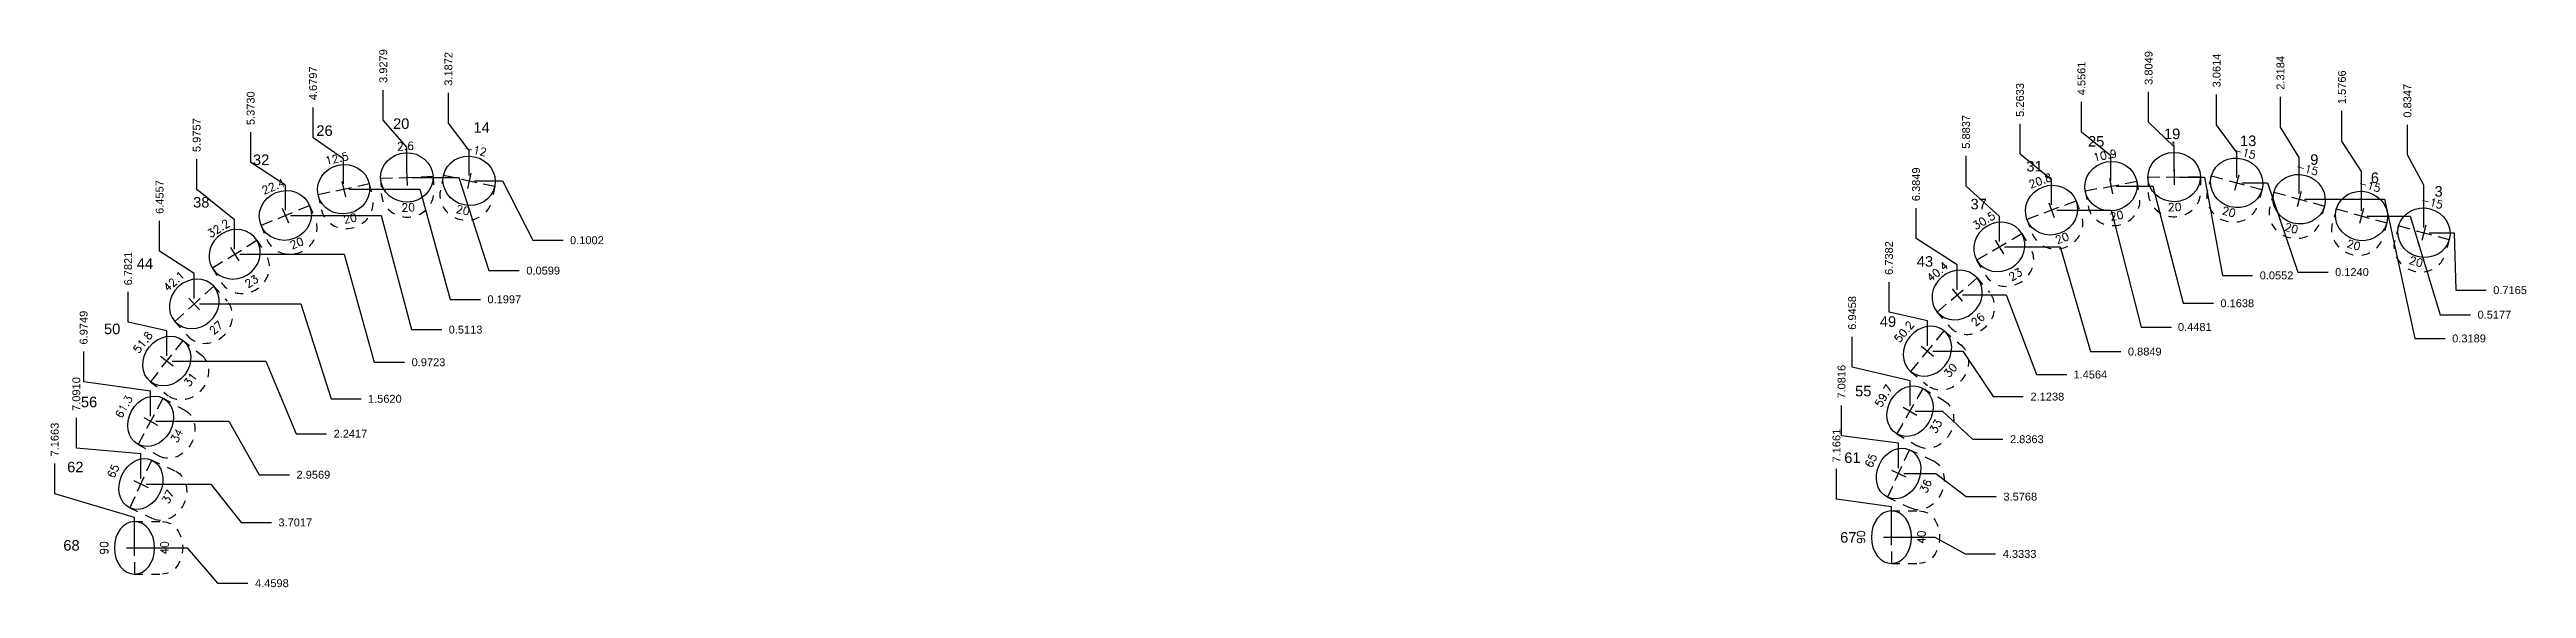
# Model space of a CAD drawing. Header units: inches. Extents: x 57 to 298, y -41 to 19.
# Drawn here: x 116.34 to 145.79, y 12.2 to 18.6 of the extents above; entities that cross this region are included whole.
import ezdxf
from ezdxf.enums import TextEntityAlignment as Align

# ---------------------------------------------------------------- set-up
doc = ezdxf.new("R2010")
doc.units = ezdxf.units.IN
doc.header["$MEASUREMENT"] = 0
doc.header["$PDMODE"] = 35
doc.linetypes.add('CENTER2', pattern=[1.125, 0.75, -0.125, 0.125, -0.125])
doc.linetypes.add('HIDDEN2', pattern=[0.1875, 0.125, -0.0625])
doc.layers.get('Defpoints').update_dxf_attribs({"color": 10})
doc.layers.add('Blade_2', color=7, linetype='Continuous', true_color=0xcccc00)
doc.layers.add('Blade_3', color=7, linetype='Continuous', true_color=0x00cc00)
doc.layers.add('CLine', color=5, linetype='CENTER2')
doc.styles.add('RomanS', font='romans')
doc.styles.get("Standard").update_dxf_attribs({"font": 'arial.ttf'})
doc.dimstyles.get("Standard").update_dxf_attribs({"dimtxt": 0.09375, "dimasz": 0.18, "dimexe": 0.18, "dimexo": 0.0625, "dimgap": 0.09, "dimtad": 0, "dimtih": 1, "dimtoh": 1, "dimdec": 4, "dimzin": 0, "dimdsep": 46, "dimtxsty": 'Standard', "dimcen": 0.09, "dimadec": 4, "dimazin": 0, "dimtfac": 1, "dimtdec": 4, "dimtofl": 0, "dimtmove": 0, "dimatfit": 3, "dimfxl": 1, "dimtolj": 1, "dimtzin": 0, "dimarcsym": 0})

msp = doc.modelspace()

# ---------------------------------------------------------------- texts
at = {"layer": 'Blade_2'}
for s, p in [('26', (119.5078, 17.5767)), ('20', (120.41959, 17.65981)), ('14', (121.37557, 17.61451)), ('32', (118.7542, 17.23074)), ('38', (118.04223, 16.72604)), ('44', (117.37215, 15.99693)), ('50', (116.9826, 15.22175)), ('56', (116.70779, 14.35333)), ('62', (116.54442, 13.58035)), ('68', (116.49892, 12.65028))]:
    msp.add_text(s, height=0.125, dxfattribs=at).set_placement(p)
at = {"layer": 'Blade_3'}
for s, p in [('25', (140.57393, 17.44955)), ('19', (141.47729, 17.53877)), ('13', (142.38125, 17.45642)), ('31', (139.84153, 17.15425)), ('9', (143.21646, 17.23312)), ('6', (143.93657, 17.01699)), ('37', (139.17686, 16.70441)), ('3', (144.69471, 16.85548)), ('43', (138.53869, 16.02314)), ('49', (138.09844, 15.30863)), ('55', (137.80453, 14.48279)), ('61', (137.67631, 13.69121)), ('67', (137.62668, 12.74461))]:
    msp.add_text(s, height=0.125, dxfattribs=at).set_placement(p)

# ---------------------------------------------------------------- blocks, each defined once
blk = doc.blocks.new('CMark')
at = {"layer": 'CLine'}
for p, q in [((-0.094, 0), (0.094, 0)), ((0, 0.094), (0, -0.094))]:
    blk.add_line(p, q, dxfattribs=at)
blk = doc.blocks.new('1613@20')
for p, q in [((-0.17, 0), (-0.312, 0)), ((0.171, 0), (0.312, 0))]:
    blk.add_line(p, q)
at = {"color": 8, "linetype": 'HIDDEN2', "ltscale": 0.5}
blk.add_line((-0.312, 0), (-0.312, -0.178), dxfattribs=at)
at = {"color": 8, "linetype": 'HIDDEN2', "ltscale": 0.5, "flags": 128}
blk.add_lwpolyline([(0.312, 0), (0.312, -0.178)], dxfattribs=at)
blk.add_ellipse((0, 0), major_axis=(-0.312, 0), ratio=0.939693, start_param=-3.141592653589793, end_param=3.141592653589793)
at = {"color": 8, "linetype": 'HIDDEN2', "ltscale": 0.5}
blk.add_ellipse((0, -0.178), major_axis=(-0.312, 0), ratio=0.939693, start_param=0, end_param=3.141593, dxfattribs=at)
blk.add_blockref('CMark', (0, 0))
at = {"style": 'RomanS'}
blk.add_text('20', height=0.094, dxfattribs=at).set_placement((0, -0.356), align=Align.MIDDLE_CENTER)
blk.add_attdef('ANG', text='', height=0.094, dxfattribs=at).set_placement((0, 0.298), align=Align.BOTTOM_CENTER)
blk = doc.blocks.new('1613@23')
for p, q in [((-0.17, 0), (-0.313, 0)), ((0.171, 0), (0.312, 0))]:
    blk.add_line(p, q)
at = {"color": 8, "linetype": 'HIDDEN2', "ltscale": 0.5}
blk.add_line((-0.313, 0), (-0.313, -0.203), dxfattribs=at)
at = {"color": 8, "linetype": 'HIDDEN2', "ltscale": 0.5, "flags": 128}
blk.add_lwpolyline([(0.312, 0), (0.312, -0.203)], dxfattribs=at)
blk.add_ellipse((0, 0), major_axis=(-0.312, 0), ratio=0.920512, start_param=3.141593, end_param=9.424778)
at = {"color": 8, "linetype": 'HIDDEN2', "ltscale": 0.5}
blk.add_ellipse((0, -0.203), major_axis=(-0.312, 0), ratio=0.920512, start_param=0, end_param=3.141593, dxfattribs=at)
blk.add_blockref('CMark', (0, 0))
at = {"style": 'RomanS'}
blk.add_text('23', height=0.094, dxfattribs=at).set_placement((-0.001, -0.379), align=Align.MIDDLE_CENTER)
blk.add_attdef('ANG', text='', height=0.094, dxfattribs=at).set_placement((0, 0.287), align=Align.BOTTOM_CENTER)
blk = doc.blocks.new('1613@27')
for p, q in [((-0.17, 0), (-0.313, 0)), ((0.171, 0), (0.312, 0))]:
    blk.add_line(p, q)
at = {"color": 8, "linetype": 'HIDDEN2', "ltscale": 0.5}
blk.add_line((-0.313, 0), (-0.313, -0.236), dxfattribs=at)
at = {"color": 8, "linetype": 'HIDDEN2', "ltscale": 0.5, "flags": 128}
blk.add_lwpolyline([(0.312, 0), (0.312, -0.236)], dxfattribs=at)
blk.add_ellipse((0, 0), major_axis=(-0.312, 0), ratio=0.891008, start_param=3.141593, end_param=9.424778)
at = {"color": 8, "linetype": 'HIDDEN2', "ltscale": 0.5}
blk.add_ellipse((0, -0.236), major_axis=(-0.312, 0), ratio=0.891008, start_param=0, end_param=3.141593, dxfattribs=at)
blk.add_blockref('CMark', (0, 0))
at = {"style": 'RomanS'}
blk.add_text('27', height=0.094, dxfattribs=at).set_placement((0.003, -0.384), align=Align.MIDDLE_CENTER)
blk.add_attdef('ANG', text='', height=0.094, dxfattribs=at).set_placement((0, 0.287), align=Align.BOTTOM_CENTER)
blk = doc.blocks.new('1613@31')
for p, q in [((-0.17, 0), (-0.312, 0)), ((0.171, 0), (0.312, 0))]:
    blk.add_line(p, q)
at = {"color": 8, "linetype": 'HIDDEN2', "ltscale": 0.5}
blk.add_line((-0.312, 0), (-0.312, -0.268), dxfattribs=at)
at = {"color": 8, "linetype": 'HIDDEN2', "ltscale": 0.5, "flags": 128}
blk.add_lwpolyline([(0.312, 0), (0.312, -0.268)], dxfattribs=at)
at = {"extrusion": (0, 0, -1)}
blk.add_ellipse((0, 0), major_axis=(-0.312, 0), ratio=0.85728, start_param=3.141593, end_param=9.424778, dxfattribs=at)
at = {"color": 8, "linetype": 'HIDDEN2', "ltscale": 0.5, "extrusion": (0, 0, -1)}
blk.add_ellipse((0, -0.268), major_axis=(-0.312, 0), ratio=0.85728, start_param=3.141593, end_param=6.283185, dxfattribs=at)
blk.add_blockref('CMark', (0, 0))
at = {"style": 'RomanS'}
blk.add_text('31', height=0.094, dxfattribs=at).set_placement((0, -0.356), align=Align.MIDDLE_CENTER)
blk.add_attdef('ANG', text='', height=0.094, dxfattribs=at).set_placement((0, 0.287), align=Align.BOTTOM_CENTER)
blk = doc.blocks.new('1613@34')
for p, q in [((-0.17, 0), (-0.312, 0)), ((0.171, 0), (0.312, 0))]:
    blk.add_line(p, q)
at = {"color": 8, "linetype": 'HIDDEN2', "ltscale": 0.5}
blk.add_line((-0.312, 0), (-0.312, -0.291), dxfattribs=at)
at = {"color": 8, "linetype": 'HIDDEN2', "ltscale": 0.5, "flags": 128}
blk.add_lwpolyline([(0.312, 0), (0.312, -0.291)], dxfattribs=at)
at = {"extrusion": (0, 0, -1)}
blk.add_ellipse((0, 0), major_axis=(-0.312, 0), ratio=0.82912, start_param=3.141593, end_param=9.424778, dxfattribs=at)
at = {"color": 8, "linetype": 'HIDDEN2', "ltscale": 0.5, "extrusion": (0, 0, -1)}
blk.add_ellipse((0, -0.291), major_axis=(-0.312, 0), ratio=0.82912, start_param=3.141593, end_param=6.283185, dxfattribs=at)
blk.add_blockref('CMark', (0, 0))
at = {"style": 'RomanS'}
blk.add_text('34', height=0.094, dxfattribs=at).set_placement((0, -0.356), align=Align.MIDDLE_CENTER)
blk.add_attdef('ANG', text='', height=0.094, dxfattribs=at).set_placement((0, 0.287), align=Align.BOTTOM_CENTER)
blk = doc.blocks.new('1613@37')
for p, q in [((-0.17, 0), (-0.312, 0)), ((0.171, 0), (0.312, 0))]:
    blk.add_line(p, q)
at = {"color": 8, "linetype": 'HIDDEN2', "ltscale": 0.5}
blk.add_line((-0.312, 0), (-0.312, -0.313), dxfattribs=at)
at = {"color": 8, "linetype": 'HIDDEN2', "ltscale": 0.5, "flags": 128}
blk.add_lwpolyline([(0.312, 0), (0.312, -0.313)], dxfattribs=at)
at = {"extrusion": (0, 0, -1)}
blk.add_ellipse((0, 0), major_axis=(-0.312, 0), ratio=0.79872, start_param=3.141593, end_param=9.424778, dxfattribs=at)
at = {"color": 8, "linetype": 'HIDDEN2', "ltscale": 0.5, "extrusion": (0, 0, -1)}
blk.add_ellipse((0, -0.313), major_axis=(-0.312, 0), ratio=0.79872, start_param=3.141593, end_param=6.283185, dxfattribs=at)
blk.add_blockref('CMark', (0, 0))
at = {"style": 'RomanS'}
blk.add_text('37', height=0.094, dxfattribs=at).set_placement((0, -0.356), align=Align.MIDDLE_CENTER)
blk.add_attdef('ANG', text='', height=0.094, dxfattribs=at).set_placement((0, 0.287), align=Align.BOTTOM_CENTER)
blk = doc.blocks.new('1613@40')
for p, q in [((-0.17, 0), (-0.312, 0)), ((0.171, 0), (0.312, 0))]:
    blk.add_line(p, q)
at = {"color": 8, "linetype": 'HIDDEN2', "ltscale": 0.5}
blk.add_line((-0.312, 0), (-0.312, -0.334), dxfattribs=at)
at = {"color": 8, "linetype": 'HIDDEN2', "ltscale": 0.5, "flags": 128}
blk.add_lwpolyline([(0.312, 0), (0.312, -0.334)], dxfattribs=at)
at = {"extrusion": (0, 0, -1)}
blk.add_ellipse((0, 0), major_axis=(-0.312, 0), ratio=0.76608, start_param=3.141593, end_param=9.424778, dxfattribs=at)
at = {"color": 8, "linetype": 'HIDDEN2', "ltscale": 0.5, "extrusion": (0, 0, -1)}
blk.add_ellipse((0, -0.334), major_axis=(-0.312, 0), ratio=0.76608, start_param=3.141593, end_param=6.283185, dxfattribs=at)
blk.add_blockref('CMark', (0, 0))
at = {"style": 'RomanS'}
blk.add_text('40', height=0.094, dxfattribs=at).set_placement((0, -0.356), align=Align.MIDDLE_CENTER)
blk.add_attdef('ANG', text='', height=0.094, dxfattribs=at).set_placement((0, 0.287), align=Align.BOTTOM_CENTER)
blk = doc.blocks.new('*D175')
at = {"layer": 'Blade_2', "color": 0, "lineweight": -2, "transparency": 16777216}
for p, q in [((121.079, 17.729), (121.079, 18.089)), ((121.325, 17.403), (121.079, 17.729)), ((121.325, 17.105), (121.325, 17.403))]:
    blk.add_line(p, q, dxfattribs=at)
at = {"layer": 'Defpoints', "color": 0, "transparency": 16777216}
for p in [(121.079, 18.089), (124.512, 17.143), (121.325, 17.043)]:
    blk.add_point(p, dxfattribs=at)
at = {"layer": 'Blade_2', "color": 0, "transparency": 16777216, "insert": (121.079, 18.373), "char_height": 0.0938, "attachment_point": 5, "rotation": 90}
blk.add_mtext('\\A1;3.1872', dxfattribs=at)
blk = doc.blocks.new('*D176')
at = {"layer": 'Blade_2', "color": 0, "lineweight": -2, "transparency": 16777216}
for p, q in [((120.304, 17.762), (120.304, 18.122)), ((120.584, 17.443), (120.304, 17.762)), ((120.584, 17.146), (120.584, 17.443))]:
    blk.add_line(p, q, dxfattribs=at)
at = {"layer": 'Defpoints', "color": 0, "transparency": 16777216}
for p in [(120.304, 18.122), (120.584, 17.083), (124.512, 17.143)]:
    blk.add_point(p, dxfattribs=at)
at = {"layer": 'Blade_2', "color": 0, "transparency": 16777216, "insert": (120.304, 18.407), "char_height": 0.0938, "attachment_point": 5, "rotation": 90}
blk.add_mtext('\\A1;3.9279', dxfattribs=at)
blk = doc.blocks.new('*D177')
at = {"layer": 'Blade_2', "color": 0, "lineweight": -2, "transparency": 16777216}
for p, q in [((119.469, 17.555), (119.469, 17.915)), ((119.832, 17.303), (119.469, 17.555)), ((119.832, 17.006), (119.832, 17.303))]:
    blk.add_line(p, q, dxfattribs=at)
at = {"layer": 'Defpoints', "color": 0, "transparency": 16777216}
for p in [(119.469, 17.915), (124.512, 17.143), (119.832, 16.943)]:
    blk.add_point(p, dxfattribs=at)
at = {"layer": 'Blade_2', "color": 0, "transparency": 16777216, "insert": (119.469, 18.202), "char_height": 0.0938, "attachment_point": 5, "rotation": 90}
blk.add_mtext('\\A1;4.6797', dxfattribs=at)
blk = doc.blocks.new('*D178')
at = {"layer": 'Blade_2', "color": 0, "lineweight": -2, "transparency": 16777216}
for p, q in [((118.727, 17.262), (118.727, 17.622)), ((119.139, 16.992), (118.727, 17.262)), ((119.139, 16.694), (119.139, 16.992))]:
    blk.add_line(p, q, dxfattribs=at)
at = {"layer": 'Defpoints', "color": 0, "transparency": 16777216}
for p in [(118.727, 17.622), (124.512, 17.143), (119.139, 16.632)]:
    blk.add_point(p, dxfattribs=at)
at = {"layer": 'Blade_2', "color": 0, "transparency": 16777216, "insert": (118.727, 17.906), "char_height": 0.0938, "attachment_point": 5, "rotation": 90}
blk.add_mtext('\\A1;5.3730', dxfattribs=at)
blk = doc.blocks.new('*D179')
at = {"layer": 'Blade_2', "color": 0, "lineweight": -2, "transparency": 16777216}
for p, q in [((118.085, 16.941), (118.085, 17.301)), ((118.536, 16.581), (118.085, 16.941)), ((118.536, 16.233), (118.536, 16.581))]:
    blk.add_line(p, q, dxfattribs=at)
at = {"layer": 'Defpoints', "color": 0, "transparency": 16777216}
for p in [(118.085, 17.301), (124.512, 17.143), (118.536, 16.171)]:
    blk.add_point(p, dxfattribs=at)
at = {"layer": 'Blade_2', "color": 0, "transparency": 16777216, "insert": (118.085, 17.586), "char_height": 0.0938, "attachment_point": 5, "rotation": 90}
blk.add_mtext('\\A1;5.9757', dxfattribs=at)
blk = doc.blocks.new('*D180')
at = {"layer": 'Blade_2', "color": 0, "lineweight": -2, "transparency": 16777216}
for p, q in [((117.644, 16.206), (117.644, 16.566)), ((118.056, 15.941), (117.644, 16.206)), ((118.056, 15.644), (118.056, 15.941))]:
    blk.add_line(p, q, dxfattribs=at)
at = {"layer": 'Defpoints', "color": 0, "transparency": 16777216}
for p in [(124.512, 17.143), (117.644, 16.566), (118.056, 15.581)]:
    blk.add_point(p, dxfattribs=at)
at = {"layer": 'Blade_2', "color": 0, "transparency": 16777216, "insert": (117.644, 16.851), "char_height": 0.0938, "attachment_point": 5, "rotation": 90}
blk.add_mtext('\\A1;6.4557', dxfattribs=at)
blk = doc.blocks.new('*D181')
at = {"layer": 'Blade_2', "color": 0, "lineweight": -2, "transparency": 16777216}
for p, q in [((117.27, 15.365), (117.27, 15.725)), ((117.73, 15.261), (117.27, 15.365)), ((117.73, 14.964), (117.73, 15.261))]:
    blk.add_line(p, q, dxfattribs=at)
at = {"layer": 'Defpoints', "color": 0, "transparency": 16777216}
for p in [(124.512, 17.143), (117.27, 15.725), (117.73, 14.901)]:
    blk.add_point(p, dxfattribs=at)
at = {"layer": 'Blade_2', "color": 0, "transparency": 16777216, "insert": (117.27, 16.001), "char_height": 0.0938, "attachment_point": 5, "rotation": 90}
blk.add_mtext('\\A1;6.7821', dxfattribs=at)
blk = doc.blocks.new('*D182')
at = {"layer": 'Blade_2', "color": 0, "lineweight": -2, "transparency": 16777216}
for p, q in [((116.741, 14.654), (116.741, 15.014)), ((117.537, 14.546), (116.741, 14.654)), ((117.537, 14.249), (117.537, 14.546))]:
    blk.add_line(p, q, dxfattribs=at)
at = {"layer": 'Defpoints', "color": 0, "transparency": 16777216}
for p in [(124.512, 17.143), (116.741, 15.014), (117.537, 14.186)]:
    blk.add_point(p, dxfattribs=at)
at = {"layer": 'Blade_2', "color": 0, "transparency": 16777216, "insert": (116.741, 15.299), "char_height": 0.0938, "attachment_point": 5, "rotation": 90}
blk.add_mtext('\\A1;6.9749', dxfattribs=at)
blk = doc.blocks.new('*D183')
at = {"layer": 'Blade_2', "color": 0, "lineweight": -2, "transparency": 16777216}
for p, q in [((116.654, 13.866), (116.654, 14.226)), ((117.421, 13.801), (116.654, 13.866)), ((117.421, 13.504), (117.421, 13.801))]:
    blk.add_line(p, q, dxfattribs=at)
at = {"layer": 'Defpoints', "color": 0, "transparency": 16777216}
for p in [(124.512, 17.143), (116.654, 14.226), (117.421, 13.441)]:
    blk.add_point(p, dxfattribs=at)
at = {"layer": 'Blade_2', "color": 0, "transparency": 16777216, "insert": (116.654, 14.51), "char_height": 0.0938, "attachment_point": 5, "rotation": 90}
blk.add_mtext('\\A1;7.0910', dxfattribs=at)
blk = doc.blocks.new('*D184')
at = {"layer": 'Blade_2', "color": 0, "lineweight": -2, "transparency": 16777216}
for p, q in [((116.397, 13.325), (116.397, 13.685)), ((117.346, 13.043), (116.397, 13.325)), ((117.346, 12.746), (117.346, 13.043))]:
    blk.add_line(p, q, dxfattribs=at)
at = {"layer": 'Defpoints', "color": 0, "transparency": 16777216}
for p in [(124.512, 17.143), (116.397, 13.685), (117.346, 12.683)]:
    blk.add_point(p, dxfattribs=at)
at = {"layer": 'Blade_2', "color": 0, "transparency": 16777216, "insert": (116.397, 13.969), "char_height": 0.0938, "attachment_point": 5, "rotation": 90}
blk.add_mtext('\\A1;7.1663', dxfattribs=at)
blk = doc.blocks.new('*D185')
at = {"layer": 'Blade_2', "color": 0, "lineweight": -2, "transparency": 16777216}
for p, q in [((121.387, 17.043), (121.721, 17.043)), ((121.721, 17.043), (122.081, 16.337)), ((122.081, 16.337), (122.441, 16.337))]:
    blk.add_line(p, q, dxfattribs=at)
at = {"layer": 'Defpoints', "color": 0, "transparency": 16777216}
for p in [(124.512, 17.143), (121.325, 17.043), (122.441, 16.337)]:
    blk.add_point(p, dxfattribs=at)
at = {"layer": 'Blade_2', "color": 0, "transparency": 16777216, "insert": (122.725, 16.337), "char_height": 0.0938, "attachment_point": 5}
blk.add_mtext('\\A1;0.1002', dxfattribs=at)
blk = doc.blocks.new('*D186')
at = {"layer": 'Blade_2', "color": 0, "lineweight": -2, "transparency": 16777216}
for p, q in [((120.646, 17.083), (121.2, 17.083)), ((121.2, 17.083), (121.56, 15.976)), ((121.56, 15.976), (121.92, 15.976))]:
    blk.add_line(p, q, dxfattribs=at)
at = {"layer": 'Defpoints', "color": 0, "transparency": 16777216}
for p in [(120.584, 17.083), (124.512, 17.143), (121.92, 15.976)]:
    blk.add_point(p, dxfattribs=at)
at = {"layer": 'Blade_2', "color": 0, "transparency": 16777216, "insert": (122.205, 15.976), "char_height": 0.0938, "attachment_point": 5}
blk.add_mtext('\\A1;0.0599', dxfattribs=at)
blk = doc.blocks.new('*D187')
at = {"layer": 'Blade_2', "color": 0, "lineweight": -2, "transparency": 16777216}
for p, q in [((119.895, 16.943), (120.739, 16.943)), ((120.739, 16.943), (121.099, 15.635)), ((121.099, 15.635), (121.459, 15.635))]:
    blk.add_line(p, q, dxfattribs=at)
at = {"layer": 'Defpoints', "color": 0, "transparency": 16777216}
for p in [(124.512, 17.143), (119.832, 16.943), (121.459, 15.635)]:
    blk.add_point(p, dxfattribs=at)
at = {"layer": 'Blade_2', "color": 0, "transparency": 16777216, "insert": (121.743, 15.635), "char_height": 0.0938, "attachment_point": 5}
blk.add_mtext('\\A1;0.1997', dxfattribs=at)
blk = doc.blocks.new('*D188')
at = {"layer": 'Blade_2', "color": 0, "lineweight": -2, "transparency": 16777216}
for p, q in [((119.201, 16.632), (120.278, 16.632)), ((120.278, 16.632), (120.638, 15.275)), ((120.638, 15.275), (120.998, 15.275))]:
    blk.add_line(p, q, dxfattribs=at)
at = {"layer": 'Defpoints', "color": 0, "transparency": 16777216}
for p in [(124.512, 17.143), (119.139, 16.632), (120.998, 15.275)]:
    blk.add_point(p, dxfattribs=at)
at = {"layer": 'Blade_2', "color": 0, "transparency": 16777216, "insert": (121.282, 15.275), "char_height": 0.0938, "attachment_point": 5}
blk.add_mtext('\\A1;0.5113', dxfattribs=at)
blk = doc.blocks.new('*D189')
at = {"layer": 'Blade_2', "color": 0, "lineweight": -2, "transparency": 16777216}
for p, q in [((118.599, 16.171), (119.837, 16.171)), ((119.837, 16.171), (120.197, 14.887)), ((120.197, 14.887), (120.557, 14.887))]:
    blk.add_line(p, q, dxfattribs=at)
at = {"layer": 'Defpoints', "color": 0, "transparency": 16777216}
for p in [(124.512, 17.143), (118.536, 16.171), (120.557, 14.887)]:
    blk.add_point(p, dxfattribs=at)
at = {"layer": 'Blade_2', "color": 0, "transparency": 16777216, "insert": (120.841, 14.887), "char_height": 0.0938, "attachment_point": 5}
blk.add_mtext('\\A1;0.9723', dxfattribs=at)
blk = doc.blocks.new('*D190')
at = {"layer": 'Blade_2', "color": 0, "lineweight": -2, "transparency": 16777216}
for p, q in [((118.119, 15.581), (119.322, 15.581)), ((119.322, 15.581), (119.682, 14.453)), ((119.682, 14.453), (120.042, 14.453))]:
    blk.add_line(p, q, dxfattribs=at)
at = {"layer": 'Defpoints', "color": 0, "transparency": 16777216}
for p in [(124.512, 17.143), (118.056, 15.581), (120.042, 14.453)]:
    blk.add_point(p, dxfattribs=at)
at = {"layer": 'Blade_2', "color": 0, "transparency": 16777216, "insert": (120.322, 14.453), "char_height": 0.0938, "attachment_point": 5}
blk.add_mtext('\\A1;1.5620', dxfattribs=at)
blk = doc.blocks.new('*D191')
at = {"layer": 'Blade_2', "color": 0, "lineweight": -2, "transparency": 16777216}
for p, q in [((117.792, 14.901), (118.908, 14.901)), ((118.908, 14.901), (119.268, 14.039)), ((119.268, 14.039), (119.628, 14.039))]:
    blk.add_line(p, q, dxfattribs=at)
at = {"layer": 'Defpoints', "color": 0, "transparency": 16777216}
for p in [(124.512, 17.143), (117.73, 14.901), (119.628, 14.039)]:
    blk.add_point(p, dxfattribs=at)
at = {"layer": 'Blade_2', "color": 0, "transparency": 16777216, "insert": (119.913, 14.039), "char_height": 0.0938, "attachment_point": 5}
blk.add_mtext('\\A1;2.2417', dxfattribs=at)
blk = doc.blocks.new('*D192')
at = {"layer": 'Blade_2', "color": 0, "lineweight": -2, "transparency": 16777216}
for p, q in [((117.599, 14.186), (118.467, 14.186)), ((118.467, 14.186), (118.827, 13.551)), ((118.827, 13.551), (119.187, 13.551))]:
    blk.add_line(p, q, dxfattribs=at)
at = {"layer": 'Defpoints', "color": 0, "transparency": 16777216}
for p in [(124.512, 17.143), (117.537, 14.186), (119.187, 13.551)]:
    blk.add_point(p, dxfattribs=at)
at = {"layer": 'Blade_2', "color": 0, "transparency": 16777216, "insert": (119.472, 13.551), "char_height": 0.0938, "attachment_point": 5}
blk.add_mtext('\\A1;2.9569', dxfattribs=at)
blk = doc.blocks.new('*D193')
at = {"layer": 'Blade_2', "color": 0, "lineweight": -2, "transparency": 16777216}
for p, q in [((117.483, 13.441), (118.253, 13.441)), ((118.253, 13.441), (118.613, 12.984)), ((118.613, 12.984), (118.973, 12.984))]:
    blk.add_line(p, q, dxfattribs=at)
at = {"layer": 'Defpoints', "color": 0, "transparency": 16777216}
for p in [(124.512, 17.143), (117.421, 13.441), (118.973, 12.984)]:
    blk.add_point(p, dxfattribs=at)
at = {"layer": 'Blade_2', "color": 0, "transparency": 16777216, "insert": (119.257, 12.984), "char_height": 0.0938, "attachment_point": 5}
blk.add_mtext('\\A1;3.7017', dxfattribs=at)
blk = doc.blocks.new('*D194')
at = {"layer": 'Blade_2', "color": 0, "lineweight": -2, "transparency": 16777216}
for p, q in [((117.408, 12.683), (117.972, 12.683)), ((117.972, 12.683), (118.332, 12.262)), ((118.332, 12.262), (118.692, 12.262))]:
    blk.add_line(p, q, dxfattribs=at)
at = {"layer": 'Defpoints', "color": 0, "transparency": 16777216}
for p in [(124.512, 17.143), (117.346, 12.683), (118.692, 12.262)]:
    blk.add_point(p, dxfattribs=at)
at = {"layer": 'Blade_2', "color": 0, "transparency": 16777216, "insert": (118.979, 12.262), "char_height": 0.0938, "attachment_point": 5}
blk.add_mtext('\\A1;4.4598', dxfattribs=at)
blk = doc.blocks.new('1613@26')
for p, q in [((-0.17, 0), (-0.313, 0)), ((0.171, 0), (0.312, 0))]:
    blk.add_line(p, q)
at = {"color": 8, "linetype": 'HIDDEN2', "ltscale": 0.5}
blk.add_line((-0.313, 0), (-0.313, -0.228), dxfattribs=at)
at = {"color": 8, "linetype": 'HIDDEN2', "ltscale": 0.5, "flags": 128}
blk.add_lwpolyline([(0.312, 0), (0.312, -0.228)], dxfattribs=at)
blk.add_ellipse((0, 0), major_axis=(-0.312, 0), ratio=0.898784, start_param=3.141593, end_param=9.424778)
at = {"color": 8, "linetype": 'HIDDEN2', "ltscale": 0.5}
blk.add_ellipse((0, -0.228), major_axis=(-0.312, 0), ratio=0.898784, start_param=0, end_param=3.141593, dxfattribs=at)
blk.add_blockref('CMark', (0, 0))
at = {"style": 'RomanS'}
blk.add_text('26', height=0.094, dxfattribs=at).set_placement((0, -0.381), align=Align.MIDDLE_CENTER)
blk.add_attdef('ANG', text='', height=0.094, dxfattribs=at).set_placement((0, 0.287), align=Align.BOTTOM_CENTER)
blk = doc.blocks.new('1613@30')
for p, q in [((-0.17, 0), (-0.312, 0)), ((0.171, 0), (0.312, 0))]:
    blk.add_line(p, q)
at = {"color": 8, "linetype": 'HIDDEN2', "ltscale": 0.5}
blk.add_line((-0.312, 0), (-0.312, -0.26), dxfattribs=at)
at = {"color": 8, "linetype": 'HIDDEN2', "ltscale": 0.5, "flags": 128}
blk.add_lwpolyline([(0.312, 0), (0.312, -0.26)], dxfattribs=at)
at = {"extrusion": (0, 0, -1)}
blk.add_ellipse((0, 0), major_axis=(-0.312, 0), ratio=0.866025, start_param=-3.141592653589793, end_param=3.141592653589793, dxfattribs=at)
at = {"color": 8, "linetype": 'HIDDEN2', "ltscale": 0.5, "extrusion": (0, 0, -1)}
blk.add_ellipse((0, -0.26), major_axis=(-0.312, 0), ratio=0.866025, start_param=3.068877, end_param=6.355901, dxfattribs=at)
blk.add_blockref('CMark', (0, 0))
at = {"style": 'RomanS'}
blk.add_text('30', height=0.094, dxfattribs=at).set_placement((0, -0.356), align=Align.MIDDLE_CENTER)
blk.add_attdef('ANG', text='', height=0.094, dxfattribs=at).set_placement((0, 0.287), align=Align.BOTTOM_CENTER)
blk = doc.blocks.new('1613@33')
for p, q in [((-0.17, 0), (-0.312, 0)), ((0.171, 0), (0.312, 0))]:
    blk.add_line(p, q)
at = {"color": 8, "linetype": 'HIDDEN2', "ltscale": 0.5}
blk.add_line((-0.312, 0), (-0.312, -0.283), dxfattribs=at)
at = {"color": 8, "linetype": 'HIDDEN2', "ltscale": 0.5, "flags": 128}
blk.add_lwpolyline([(0.312, 0), (0.312, -0.283)], dxfattribs=at)
at = {"extrusion": (0, 0, -1)}
blk.add_ellipse((0, 0), major_axis=(-0.312, 0), ratio=0.83872, start_param=3.141593, end_param=9.424778, dxfattribs=at)
at = {"color": 8, "linetype": 'HIDDEN2', "ltscale": 0.5, "extrusion": (0, 0, -1)}
blk.add_ellipse((0, -0.283), major_axis=(-0.312, 0), ratio=0.83872, start_param=3.141593, end_param=6.283185, dxfattribs=at)
blk.add_blockref('CMark', (0, 0))
at = {"style": 'RomanS'}
blk.add_text('33', height=0.094, dxfattribs=at).set_placement((0, -0.356), align=Align.MIDDLE_CENTER)
blk.add_attdef('ANG', text='', height=0.094, dxfattribs=at).set_placement((0, 0.287), align=Align.BOTTOM_CENTER)
blk = doc.blocks.new('1613@36')
for p, q in [((-0.17, 0), (-0.312, 0)), ((0.171, 0), (0.312, 0))]:
    blk.add_line(p, q)
at = {"color": 8, "linetype": 'HIDDEN2', "ltscale": 0.5}
blk.add_line((-0.312, 0), (-0.312, -0.306), dxfattribs=at)
at = {"color": 8, "linetype": 'HIDDEN2', "ltscale": 0.5, "flags": 128}
blk.add_lwpolyline([(0.312, 0), (0.312, -0.306)], dxfattribs=at)
at = {"extrusion": (0, 0, -1)}
blk.add_ellipse((0, 0), major_axis=(-0.312, 0), ratio=0.80896, start_param=3.141593, end_param=9.424778, dxfattribs=at)
at = {"color": 8, "linetype": 'HIDDEN2', "ltscale": 0.5, "extrusion": (0, 0, -1)}
blk.add_ellipse((0, -0.306), major_axis=(-0.312, 0), ratio=0.80896, start_param=3.141593, end_param=6.283185, dxfattribs=at)
blk.add_blockref('CMark', (0, 0))
at = {"style": 'RomanS'}
blk.add_text('36', height=0.094, dxfattribs=at).set_placement((0, -0.356), align=Align.MIDDLE_CENTER)
blk.add_attdef('ANG', text='', height=0.094, dxfattribs=at).set_placement((0, 0.287), align=Align.BOTTOM_CENTER)
blk = doc.blocks.new('*D209')
at = {"layer": 'Blade_3', "color": 0, "lineweight": -2, "transparency": 16777216}
for p, q in [((144.373, 17.35), (144.373, 17.71)), ((144.569, 16.99), (144.373, 17.35)), ((144.569, 16.489), (144.569, 16.99))]:
    blk.add_line(p, q, dxfattribs=at)
at = {"layer": 'Defpoints', "color": 0, "transparency": 16777216}
for p in [(144.373, 17.71), (145.403, 17.143), (144.569, 16.427)]:
    blk.add_point(p, dxfattribs=at)
at = {"layer": 'Blade_3', "color": 0, "transparency": 16777216, "insert": (144.373, 17.994), "char_height": 0.0938, "attachment_point": 5, "rotation": 90}
blk.add_mtext('\\A1;0.8347', dxfattribs=at)
blk = doc.blocks.new('*D210')
at = {"layer": 'Blade_3', "color": 0, "lineweight": -2, "transparency": 16777216}
for p, q in [((143.594, 17.515), (143.594, 17.875)), ((143.827, 17.155), (143.594, 17.515)), ((143.827, 16.688), (143.827, 17.155))]:
    blk.add_line(p, q, dxfattribs=at)
at = {"layer": 'Defpoints', "color": 0, "transparency": 16777216}
for p in [(143.594, 17.875), (145.403, 17.143), (143.827, 16.625)]:
    blk.add_point(p, dxfattribs=at)
at = {"layer": 'Blade_3', "color": 0, "transparency": 16777216, "insert": (143.594, 18.155), "char_height": 0.0938, "attachment_point": 5, "rotation": 90}
blk.add_mtext('\\A1;1.5766', dxfattribs=at)
blk = doc.blocks.new('*D211')
at = {"layer": 'Blade_3', "color": 0, "lineweight": -2, "transparency": 16777216}
for p, q in [((142.863, 17.681), (142.863, 18.041)), ((143.085, 17.321), (142.863, 17.681)), ((143.085, 16.887), (143.085, 17.321))]:
    blk.add_line(p, q, dxfattribs=at)
at = {"layer": 'Defpoints', "color": 0, "transparency": 16777216}
for p in [(142.863, 18.041), (145.403, 17.143), (143.085, 16.824)]:
    blk.add_point(p, dxfattribs=at)
at = {"layer": 'Blade_3', "color": 0, "transparency": 16777216, "insert": (142.863, 18.326), "char_height": 0.0938, "attachment_point": 5, "rotation": 90}
blk.add_mtext('\\A1;2.3184', dxfattribs=at)
blk = doc.blocks.new('*D212')
at = {"layer": 'Blade_3', "color": 0, "lineweight": -2, "transparency": 16777216}
for p, q in [((142.104, 17.71), (142.104, 18.07)), ((142.342, 17.379), (142.104, 17.71)), ((142.342, 17.082), (142.342, 17.379))]:
    blk.add_line(p, q, dxfattribs=at)
at = {"layer": 'Defpoints', "color": 0, "transparency": 16777216}
for p in [(142.104, 18.07), (145.403, 17.143), (142.342, 17.019)]:
    blk.add_point(p, dxfattribs=at)
at = {"layer": 'Blade_3', "color": 0, "transparency": 16777216, "insert": (142.104, 18.354), "char_height": 0.0938, "attachment_point": 5, "rotation": 90}
blk.add_mtext('\\A1;3.0614', dxfattribs=at)
blk = doc.blocks.new('*D213')
at = {"layer": 'Blade_3', "color": 0, "lineweight": -2, "transparency": 16777216}
for p, q in [((141.295, 17.739), (141.295, 18.099)), ((141.598, 17.448), (141.295, 17.739)), ((141.598, 17.15), (141.598, 17.448))]:
    blk.add_line(p, q, dxfattribs=at)
at = {"layer": 'Defpoints', "color": 0, "transparency": 16777216}
for p in [(141.295, 18.099), (141.598, 17.088), (145.403, 17.143)]:
    blk.add_point(p, dxfattribs=at)
at = {"layer": 'Blade_3', "color": 0, "transparency": 16777216, "insert": (141.295, 18.384), "char_height": 0.0938, "attachment_point": 5, "rotation": 90}
blk.add_mtext('\\A1;3.8049', dxfattribs=at)
blk = doc.blocks.new('*D214')
at = {"layer": 'Blade_3', "color": 0, "lineweight": -2, "transparency": 16777216}
for p, q in [((140.497, 17.622), (140.497, 17.982)), ((140.847, 17.339), (140.497, 17.622)), ((140.847, 17.042), (140.847, 17.339))]:
    blk.add_line(p, q, dxfattribs=at)
at = {"layer": 'Defpoints', "color": 0, "transparency": 16777216}
for p in [(140.497, 17.982), (145.403, 17.143), (140.847, 16.979)]:
    blk.add_point(p, dxfattribs=at)
at = {"layer": 'Blade_3', "color": 0, "transparency": 16777216, "insert": (140.497, 18.26), "char_height": 0.0938, "attachment_point": 5, "rotation": 90}
blk.add_mtext('\\A1;4.5561', dxfattribs=at)
blk = doc.blocks.new('*D215')
at = {"layer": 'Blade_3', "color": 0, "lineweight": -2, "transparency": 16777216}
for p, q in [((139.766, 17.36), (139.766, 17.72)), ((140.14, 17.055), (139.766, 17.36)), ((140.14, 16.758), (140.14, 17.055))]:
    blk.add_line(p, q, dxfattribs=at)
at = {"layer": 'Defpoints', "color": 0, "transparency": 16777216}
for p in [(139.766, 17.72), (145.403, 17.143), (140.14, 16.695)]:
    blk.add_point(p, dxfattribs=at)
at = {"layer": 'Blade_3', "color": 0, "transparency": 16777216, "insert": (139.766, 18.004), "char_height": 0.0938, "attachment_point": 5, "rotation": 90}
blk.add_mtext('\\A1;5.2633', dxfattribs=at)
blk = doc.blocks.new('*D216')
at = {"layer": 'Blade_3', "color": 0, "lineweight": -2, "transparency": 16777216}
for p, q in [((139.124, 16.98), (139.124, 17.34)), ((139.52, 16.62), (139.124, 16.98)), ((139.52, 16.321), (139.52, 16.62))]:
    blk.add_line(p, q, dxfattribs=at)
at = {"layer": 'Defpoints', "color": 0, "transparency": 16777216}
for p in [(139.124, 17.34), (145.403, 17.143), (139.52, 16.258)]:
    blk.add_point(p, dxfattribs=at)
at = {"layer": 'Blade_3', "color": 0, "transparency": 16777216, "insert": (139.124, 17.625), "char_height": 0.0938, "attachment_point": 5, "rotation": 90}
blk.add_mtext('\\A1;5.8837', dxfattribs=at)
blk = doc.blocks.new('*D217')
at = {"layer": 'Blade_3', "color": 0, "lineweight": -2, "transparency": 16777216}
for p, q in [((138.53, 16.357), (138.53, 16.717)), ((139.018, 16.047), (138.53, 16.357)), ((139.018, 15.749), (139.018, 16.047))]:
    blk.add_line(p, q, dxfattribs=at)
at = {"layer": 'Defpoints', "color": 0, "transparency": 16777216}
for p in [(145.403, 17.143), (138.53, 16.717), (139.018, 15.687)]:
    blk.add_point(p, dxfattribs=at)
at = {"layer": 'Blade_3', "color": 0, "transparency": 16777216, "insert": (138.53, 17.002), "char_height": 0.0938, "attachment_point": 5, "rotation": 90}
blk.add_mtext('\\A1;6.3849', dxfattribs=at)
blk = doc.blocks.new('*D218')
at = {"layer": 'Blade_3', "color": 0, "lineweight": -2, "transparency": 16777216}
for p, q in [((138.208, 15.481), (138.208, 15.841)), ((138.665, 15.379), (138.208, 15.481)), ((138.665, 15.082), (138.665, 15.379))]:
    blk.add_line(p, q, dxfattribs=at)
at = {"layer": 'Defpoints', "color": 0, "transparency": 16777216}
for p in [(145.403, 17.143), (138.208, 15.841), (138.665, 15.019)]:
    blk.add_point(p, dxfattribs=at)
at = {"layer": 'Blade_3', "color": 0, "transparency": 16777216, "insert": (138.208, 16.126), "char_height": 0.0938, "attachment_point": 5, "rotation": 90}
blk.add_mtext('\\A1;6.7382', dxfattribs=at)
blk = doc.blocks.new('*D219')
at = {"layer": 'Blade_3', "color": 0, "lineweight": -2, "transparency": 16777216}
for p, q in [((137.77, 14.829), (137.77, 15.189)), ((138.458, 14.667), (137.77, 14.829)), ((138.458, 14.369), (138.458, 14.667))]:
    blk.add_line(p, q, dxfattribs=at)
at = {"layer": 'Defpoints', "color": 0, "transparency": 16777216}
for p in [(145.403, 17.143), (137.77, 15.189), (138.458, 14.307)]:
    blk.add_point(p, dxfattribs=at)
at = {"layer": 'Blade_3', "color": 0, "transparency": 16777216, "insert": (137.77, 15.474), "char_height": 0.0938, "attachment_point": 5, "rotation": 90}
blk.add_mtext('\\A1;6.9458', dxfattribs=at)
blk = doc.blocks.new('*D220')
at = {"layer": 'Blade_3', "color": 0, "lineweight": -2, "transparency": 16777216}
for p, q in [((137.644, 14.012), (137.644, 14.372)), ((138.322, 13.926), (137.644, 14.012)), ((138.322, 13.629), (138.322, 13.926))]:
    blk.add_line(p, q, dxfattribs=at)
at = {"layer": 'Defpoints', "color": 0, "transparency": 16777216}
for p in [(145.403, 17.143), (137.644, 14.372), (138.322, 13.566)]:
    blk.add_point(p, dxfattribs=at)
at = {"layer": 'Blade_3', "color": 0, "transparency": 16777216, "insert": (137.644, 14.656), "char_height": 0.0938, "attachment_point": 5, "rotation": 90}
blk.add_mtext('\\A1;7.0816', dxfattribs=at)
blk = doc.blocks.new('*D221')
at = {"layer": 'Blade_3', "color": 0, "lineweight": -2, "transparency": 16777216}
for p, q in [((137.584, 13.262), (137.584, 13.622)), ((138.237, 13.17), (137.584, 13.262)), ((138.237, 12.872), (138.237, 13.17))]:
    blk.add_line(p, q, dxfattribs=at)
at = {"layer": 'Defpoints', "color": 0, "transparency": 16777216}
for p in [(145.403, 17.143), (137.584, 13.622), (138.237, 12.81)]:
    blk.add_point(p, dxfattribs=at)
at = {"layer": 'Blade_3', "color": 0, "transparency": 16777216, "insert": (137.584, 13.897), "char_height": 0.0938, "attachment_point": 5, "rotation": 90}
blk.add_mtext('\\A1;7.1661', dxfattribs=at)
blk = doc.blocks.new('*D222')
at = {"layer": 'Blade_3', "color": 0, "lineweight": -2, "transparency": 16777216}
for p, q in [((144.631, 16.427), (144.929, 16.427)), ((144.929, 16.427), (144.948, 15.744)), ((144.948, 15.744), (145.308, 15.744))]:
    blk.add_line(p, q, dxfattribs=at)
at = {"layer": 'Defpoints', "color": 0, "transparency": 16777216}
for p in [(145.403, 17.143), (144.569, 16.427), (145.308, 15.744)]:
    blk.add_point(p, dxfattribs=at)
at = {"layer": 'Blade_3', "color": 0, "transparency": 16777216, "insert": (145.593, 15.744), "char_height": 0.0938, "attachment_point": 5}
blk.add_mtext('\\A1;0.7165', dxfattribs=at)
blk = doc.blocks.new('*D223')
at = {"layer": 'Blade_3', "color": 0, "lineweight": -2, "transparency": 16777216}
for p, q in [((143.889, 16.625), (144.403, 16.625)), ((144.403, 16.625), (144.763, 15.452)), ((144.763, 15.452), (145.123, 15.452))]:
    blk.add_line(p, q, dxfattribs=at)
at = {"layer": 'Defpoints', "color": 0, "transparency": 16777216}
for p in [(145.403, 17.143), (143.827, 16.625), (145.123, 15.452)]:
    blk.add_point(p, dxfattribs=at)
at = {"layer": 'Blade_3', "color": 0, "transparency": 16777216, "insert": (145.407, 15.452), "char_height": 0.0938, "attachment_point": 5}
blk.add_mtext('\\A1;0.5177', dxfattribs=at)
blk = doc.blocks.new('*D224')
at = {"layer": 'Blade_3', "color": 0, "lineweight": -2, "transparency": 16777216}
for p, q in [((143.147, 16.824), (144.101, 16.824)), ((144.101, 16.824), (144.461, 15.17)), ((144.461, 15.17), (144.821, 15.17))]:
    blk.add_line(p, q, dxfattribs=at)
at = {"layer": 'Defpoints', "color": 0, "transparency": 16777216}
for p in [(145.403, 17.143), (143.085, 16.824), (144.821, 15.17)]:
    blk.add_point(p, dxfattribs=at)
at = {"layer": 'Blade_3', "color": 0, "transparency": 16777216, "insert": (145.105, 15.17), "char_height": 0.0938, "attachment_point": 5}
blk.add_mtext('\\A1;0.3189', dxfattribs=at)
blk = doc.blocks.new('*D225')
at = {"layer": 'Blade_3', "color": 0, "lineweight": -2, "transparency": 16777216}
for p, q in [((142.404, 17.019), (142.708, 17.019)), ((142.708, 17.019), (143.068, 15.958)), ((143.068, 15.958), (143.428, 15.958))]:
    blk.add_line(p, q, dxfattribs=at)
at = {"layer": 'Defpoints', "color": 0, "transparency": 16777216}
for p in [(145.403, 17.143), (142.342, 17.019), (143.428, 15.958)]:
    blk.add_point(p, dxfattribs=at)
at = {"layer": 'Blade_3', "color": 0, "transparency": 16777216, "insert": (143.713, 15.958), "char_height": 0.0938, "attachment_point": 5}
blk.add_mtext('\\A1;0.1240', dxfattribs=at)
blk = doc.blocks.new('*D226')
at = {"layer": 'Blade_3', "color": 0, "lineweight": -2, "transparency": 16777216}
for p, q in [((141.661, 17.088), (141.958, 17.088)), ((141.958, 17.088), (142.172, 15.919)), ((142.172, 15.919), (142.532, 15.919))]:
    blk.add_line(p, q, dxfattribs=at)
at = {"layer": 'Defpoints', "color": 0, "transparency": 16777216}
for p in [(141.598, 17.088), (145.403, 17.143), (142.532, 15.919)]:
    blk.add_point(p, dxfattribs=at)
at = {"layer": 'Blade_3', "color": 0, "transparency": 16777216, "insert": (142.816, 15.919), "char_height": 0.0938, "attachment_point": 5}
blk.add_mtext('\\A1;0.0552', dxfattribs=at)
blk = doc.blocks.new('*D227')
at = {"layer": 'Blade_3', "color": 0, "lineweight": -2, "transparency": 16777216}
for p, q in [((140.91, 16.979), (141.345, 16.979)), ((141.345, 16.979), (141.705, 15.588)), ((141.705, 15.588), (142.065, 15.588))]:
    blk.add_line(p, q, dxfattribs=at)
at = {"layer": 'Defpoints', "color": 0, "transparency": 16777216}
for p in [(145.403, 17.143), (140.847, 16.979), (142.065, 15.588)]:
    blk.add_point(p, dxfattribs=at)
at = {"layer": 'Blade_3', "color": 0, "transparency": 16777216, "insert": (142.349, 15.588), "char_height": 0.0938, "attachment_point": 5}
blk.add_mtext('\\A1;0.1638', dxfattribs=at)
blk = doc.blocks.new('*D228')
at = {"layer": 'Blade_3', "color": 0, "lineweight": -2, "transparency": 16777216}
for p, q in [((140.203, 16.695), (140.848, 16.695)), ((140.848, 16.695), (141.208, 15.306)), ((141.208, 15.306), (141.568, 15.306))]:
    blk.add_line(p, q, dxfattribs=at)
at = {"layer": 'Defpoints', "color": 0, "transparency": 16777216}
for p in [(145.403, 17.143), (140.14, 16.695), (141.568, 15.306)]:
    blk.add_point(p, dxfattribs=at)
at = {"layer": 'Blade_3', "color": 0, "transparency": 16777216, "insert": (141.844, 15.306), "char_height": 0.0938, "attachment_point": 5}
blk.add_mtext('\\A1;0.4481', dxfattribs=at)
blk = doc.blocks.new('*D229')
at = {"layer": 'Blade_3', "color": 0, "lineweight": -2, "transparency": 16777216}
for p, q in [((139.582, 16.258), (140.244, 16.258)), ((140.244, 16.258), (140.604, 15.014)), ((140.604, 15.014), (140.964, 15.014))]:
    blk.add_line(p, q, dxfattribs=at)
at = {"layer": 'Defpoints', "color": 0, "transparency": 16777216}
for p in [(145.403, 17.143), (139.52, 16.258), (140.964, 15.014)]:
    blk.add_point(p, dxfattribs=at)
at = {"layer": 'Blade_3', "color": 0, "transparency": 16777216, "insert": (141.249, 15.014), "char_height": 0.0938, "attachment_point": 5}
blk.add_mtext('\\A1;0.8849', dxfattribs=at)
blk = doc.blocks.new('*D230')
at = {"layer": 'Blade_3', "color": 0, "lineweight": -2, "transparency": 16777216}
for p, q in [((139.081, 15.687), (139.602, 15.687)), ((139.602, 15.687), (139.962, 14.741)), ((139.962, 14.741), (140.322, 14.741))]:
    blk.add_line(p, q, dxfattribs=at)
at = {"layer": 'Defpoints', "color": 0, "transparency": 16777216}
for p in [(145.403, 17.143), (139.018, 15.687), (140.322, 14.741)]:
    blk.add_point(p, dxfattribs=at)
at = {"layer": 'Blade_3', "color": 0, "transparency": 16777216, "insert": (140.602, 14.741), "char_height": 0.0938, "attachment_point": 5}
blk.add_mtext('\\A1;1.4564', dxfattribs=at)
blk = doc.blocks.new('*D231')
at = {"layer": 'Blade_3', "color": 0, "lineweight": -2, "transparency": 16777216}
for p, q in [((138.728, 15.019), (139.085, 15.019)), ((139.085, 15.019), (139.445, 14.479)), ((139.445, 14.479), (139.805, 14.479))]:
    blk.add_line(p, q, dxfattribs=at)
at = {"layer": 'Defpoints', "color": 0, "transparency": 16777216}
for p in [(145.403, 17.143), (138.665, 15.019), (139.805, 14.479)]:
    blk.add_point(p, dxfattribs=at)
at = {"layer": 'Blade_3', "color": 0, "transparency": 16777216, "insert": (140.091, 14.479), "char_height": 0.0938, "attachment_point": 5}
blk.add_mtext('\\A1;2.1238', dxfattribs=at)
blk = doc.blocks.new('*D232')
at = {"layer": 'Blade_3', "color": 0, "lineweight": -2, "transparency": 16777216}
for p, q in [((138.52, 14.307), (138.842, 14.307)), ((138.842, 14.307), (139.202, 13.973)), ((139.202, 13.973), (139.562, 13.973))]:
    blk.add_line(p, q, dxfattribs=at)
at = {"layer": 'Defpoints', "color": 0, "transparency": 16777216}
for p in [(145.403, 17.143), (138.458, 14.307), (139.562, 13.973)]:
    blk.add_point(p, dxfattribs=at)
at = {"layer": 'Blade_3', "color": 0, "transparency": 16777216, "insert": (139.847, 13.973), "char_height": 0.0938, "attachment_point": 5}
blk.add_mtext('\\A1;2.8363', dxfattribs=at)
blk = doc.blocks.new('*D233')
at = {"layer": 'Blade_3', "color": 0, "lineweight": -2, "transparency": 16777216}
for p, q in [((138.384, 13.566), (138.764, 13.566)), ((138.764, 13.566), (139.124, 13.291)), ((139.124, 13.291), (139.484, 13.291))]:
    blk.add_line(p, q, dxfattribs=at)
at = {"layer": 'Defpoints', "color": 0, "transparency": 16777216}
for p in [(145.403, 17.143), (138.322, 13.566), (139.484, 13.291)]:
    blk.add_point(p, dxfattribs=at)
at = {"layer": 'Blade_3', "color": 0, "transparency": 16777216, "insert": (139.769, 13.291), "char_height": 0.0938, "attachment_point": 5}
blk.add_mtext('\\A1;3.5768', dxfattribs=at)
blk = doc.blocks.new('*D234')
at = {"layer": 'Blade_3', "color": 0, "lineweight": -2, "transparency": 16777216}
for p, q in [((138.3, 12.81), (138.754, 12.81)), ((138.754, 12.81), (139.114, 12.61)), ((139.114, 12.61), (139.474, 12.61))]:
    blk.add_line(p, q, dxfattribs=at)
at = {"layer": 'Defpoints', "color": 0, "transparency": 16777216}
for p in [(145.403, 17.143), (138.237, 12.81), (139.474, 12.61)]:
    blk.add_point(p, dxfattribs=at)
at = {"layer": 'Blade_3', "color": 0, "transparency": 16777216, "insert": (139.761, 12.61), "char_height": 0.0938, "attachment_point": 5}
blk.add_mtext('\\A1;4.3333', dxfattribs=at)

# ---------------------------------------------------------------- dimensions: what is measured, and where the dimension line sits
at = {"layer": 'Blade_2'}
for feature_location, offset, dtype, origin, picture, middle in [((120.58391, 17.08322), (-0.27984, 1.03928), 1, (124.51183, 17.14316), '*D176', (120.30407, 18.40716)), ((121.32462, 17.04297), (-0.24531, 1.04613), 1, (124.51183, 17.14316), '*D175', (121.0793, 18.37319)), ((119.83214, 16.94344), (-0.36344, 0.972), 1, (124.51183, 17.14316), '*D177', (119.4687, 18.20193)), ((119.13879, 16.63188), (-0.4119, 0.98969), 1, (124.51183, 17.14316), '*D178', (118.72688, 17.90601)), ((118.53616, 16.17082), (-0.45085, 1.13016), 1, (124.51183, 17.14316), '*D179', (118.08531, 17.58558)), ((117.34551, 12.68332), (-0.94897, 1.00163), 1, (124.51183, 17.14316), '*D184', (116.39654, 13.96917)), ((117.420877, 13.44142), (-0.767119, 0.784532), 1, (124.511832, 17.143155), '*D183', (116.653758, 14.510007)), ((117.536981, 14.186249), (-0.796344, 0.827826), 1, (124.511832, 17.143155), '*D182', (116.740638, 15.299025)), ((117.72971, 14.90145), (-0.45973, 0.82328), 1, (124.51183, 17.14316), '*D181', (117.26999, 16.00054)), ((117.34551, 12.68332), (1.34657, -0.421), 0, (124.51183, 17.14316), '*D194', (118.97866, 12.26232)), ((117.42088, 13.44142), (1.55189, -0.45776), 0, (124.51183, 17.14316), '*D193', (119.25733, 12.98366)), ((117.53698, 14.18625), (1.64964, -0.63488), 0, (124.51183, 17.14316), '*D192', (119.47211, 13.55137)), ((118.056084, 15.581164), (-0.411849, 0.985121), 1, (124.511832, 17.143155), '*D180', (117.644235, 16.85114)), ((117.72971, 14.90145), (1.89799, -0.86251), 0, (124.51183, 17.14316), '*D191', (119.9131, 14.03894)), ((118.05608, 15.58116), (1.98596, -1.12813), 0, (124.51183, 17.14316), '*D190', (120.32207, 14.45304)), ((118.53616, 16.17082), (2.02048, -1.28365), 0, (124.51183, 17.14316), '*D189', (120.84124, 14.88717)), ((119.13879, 16.63188), (1.85893, -1.35733), 0, (124.51183, 17.14316), '*D188', (121.28232, 15.27456)), ((119.83214, 16.94344), (1.62671, -1.30822), 0, (124.51183, 17.14316), '*D187', (121.74344, 15.63522)), ((120.58391, 17.08322), (1.33606, -1.10737), 0, (124.51183, 17.14316), '*D186', (122.20467, 15.97585)), ((121.32462, 17.04297), (1.11663, -0.70645), 0, (124.51183, 17.14316), '*D185', (122.72537, 16.33652))]:
    dim = msp.add_ordinate_dim(feature_location=feature_location, offset=offset, dtype=dtype, origin=origin, dimstyle='Standard', dxfattribs=at)
    dim.commit()
    dim.dimension.update_dxf_attribs({"geometry": picture, "text_midpoint": middle})
at = {"layer": 'Blade_3'}
for feature_location, offset, dtype, origin, picture, middle in [((141.59841, 17.08795), (-0.30301, 1.01115), 1, (145.40334, 17.14316), '*D213', (141.29541, 18.38376)), ((140.847193, 16.979354), (-0.350328, 1.002953), 1, (145.403339, 17.143155), '*D214', (140.496864, 18.259742)), ((142.34197, 17.0192), (-0.23829, 1.0507), 1, (145.40334, 17.14316), '*D212', (142.10369, 18.35427)), ((143.084892, 16.824233), (-0.221615, 1.216468), 1, (145.403339, 17.143155), '*D211', (142.863277, 18.325907)), ((143.826786, 16.625443), (-0.233135, 1.249806), 1, (145.403339, 17.143155), '*D210', (143.593651, 18.155403)), ((140.14008, 16.69501), (-0.37359, 1.02452), 1, (145.40334, 17.14316), '*D215', (139.76649, 18.00413)), ((144.56868, 16.42665), (-0.19596, 1.28314), 1, (145.40334, 17.14316), '*D209', (144.37272, 17.9944)), ((139.51963, 16.25821), (-0.39587, 1.08175), 1, (145.40334, 17.14316), '*D216', (139.12376, 17.62456)), ((138.237195, 12.809873), (-0.652875, 0.812277), 1, (145.403339, 17.143155), '*D221', (137.58432, 13.897316)), ((138.3217, 13.56638), (-0.67817, 0.80517), 1, (145.40334, 17.14316), '*D220', (137.64354, 14.65573)), ((138.45751, 14.30682), (-0.68738, 0.88226), 1, (145.40334, 17.14316), '*D219', (137.77013, 15.47403)), ((138.66512, 15.01935), (-0.45676, 0.82181), 1, (145.40334, 17.14316), '*D218', (138.20836, 16.12553)), ((138.23719, 12.80987), (1.23715, -0.1999), 0, (145.40334, 17.14316), '*D234', (139.76082, 12.60997)), ((138.3217, 13.56638), (1.16238, -0.27514), 0, (145.40334, 17.14316), '*D233', (139.76874, 13.29125)), ((138.45751, 14.30682), (1.10447, -0.3343), 0, (145.40334, 17.14316), '*D232', (139.84738, 13.97252)), ((139.0184, 15.68677), (-0.48868, 1.03032), 1, (145.40334, 17.14316), '*D217', (138.52972, 17.00203)), ((138.66512, 15.01935), (1.14033, -0.54074), 0, (145.40334, 17.14316), '*D231', (140.09094, 14.47861)), ((139.0184, 15.68677), (1.30317, -0.94538), 0, (145.40334, 17.14316), '*D230', (140.60157, 14.74139)), ((139.519629, 16.258207), (1.444674, -1.24431), 0, (145.403339, 17.143155), '*D229', (141.248998, 15.013897)), ((140.140082, 16.695011), (1.427998, -1.389139), 0, (145.403339, 17.143155), '*D228', (141.843629, 15.305871)), ((140.84719, 16.97935), (1.21754, -1.39124), 0, (145.40334, 17.14316), '*D227', (142.34943, 15.58811)), ((141.59841, 17.08795), (0.93376, -1.16893), 0, (145.40334, 17.14316), '*D226', (142.81629, 15.91902)), ((142.34197, 17.0192), (1.08613, -1.06125), 0, (145.40334, 17.14316), '*D225', (143.71254, 15.95795)), ((143.08489, 16.82423), (1.73579, -1.65462), 0, (145.40334, 17.14316), '*D224', (145.10537, 15.16962)), ((143.82679, 16.62544), (1.29578, -1.17358), 0, (145.40334, 17.14316), '*D223', (145.40717, 15.45186)), ((144.56868, 16.42665), (0.73892, -0.68282), 0, (145.40334, 17.14316), '*D222', (145.59255, 15.74383))]:
    dim = msp.add_ordinate_dim(feature_location=feature_location, offset=offset, dtype=dtype, origin=origin, dimstyle='Standard', dxfattribs=at)
    dim.commit()
    dim.dimension.update_dxf_attribs({"geometry": picture, "text_midpoint": middle})

# ---------------------------------------------------------------- block references
at = {"layer": 'Blade_2'}
for name, p, rotation, values in [('1613@20', (119.83214, 16.94344), 12.5, {'ANG': '12.5'}), ('1613@20', (120.58391, 17.08322), 2.6, {'ANG': '2.6'}), ('1613@20', (121.32462, 17.04297), 348, {'ANG': '-12'}), ('1613@20', (119.13879, 16.63188), 22.4, {'ANG': '22.4'}), ('1613@23', (118.53616, 16.17082), 32.2, {'ANG': '32.2'}), ('1613@27', (118.05608, 15.58116), 42.1, {'ANG': '42.1'}), ('1613@31', (117.72971, 14.90145), 51.8, {'ANG': '51.8'}), ('1613@34', (117.53698, 14.18625), 61.3, {'ANG': '61.3'}), ('1613@37', (117.42088, 13.44142), 65, {'ANG': '65'}), ('1613@40', (117.34551, 12.68332), 90, {'ANG': '90'})]:
    msp.add_blockref(name, p, dxfattribs=dict(at, rotation=rotation)).add_auto_attribs(values)
at = {"layer": 'Blade_3'}
for name, p, rotation, values in [('1613@20', (140.84719, 16.97935), 10.9, {'ANG': '10.9'}), ('1613@20', (141.59841, 17.08795), 1, {'ANG': '1'}), ('1613@20', (142.34197, 17.0192), 345, {'ANG': '-15'}), ('1613@20', (140.14008, 16.69501), 20.8, {'ANG': '20.8'}), ('1613@20', (143.08489, 16.82423), 345, {'ANG': '-15'}), ('1613@20', (143.82679, 16.62544), 345, {'ANG': '-15'}), ('1613@20', (144.56868, 16.42665), 345, {'ANG': '-15'}), ('1613@23', (139.51963, 16.25821), 30.5, {'ANG': '30.5'}), ('1613@26', (139.0184, 15.68677), 40.4, {'ANG': '40.4'}), ('1613@30', (138.66512, 15.01935), 50.2, {'ANG': '50.2'}), ('1613@33', (138.45751, 14.30682), 59.7, {'ANG': '59.7'}), ('1613@36', (138.3217, 13.56638), 65, {'ANG': '65'}), ('1613@40', (138.23719, 12.80987), 90, {'ANG': '90'})]:
    msp.add_blockref(name, p, dxfattribs=dict(at, rotation=rotation)).add_auto_attribs(values)

msp.set_redraw_order([(e.dxf.handle, doc.entitydb.next_handle()) for e in msp.query("TEXT MTEXT ATTDEF DIMENSION ARC_DIMENSION")])  # texts and dimensions are drawn at this point

doc.saveas('drawing.dxf')
